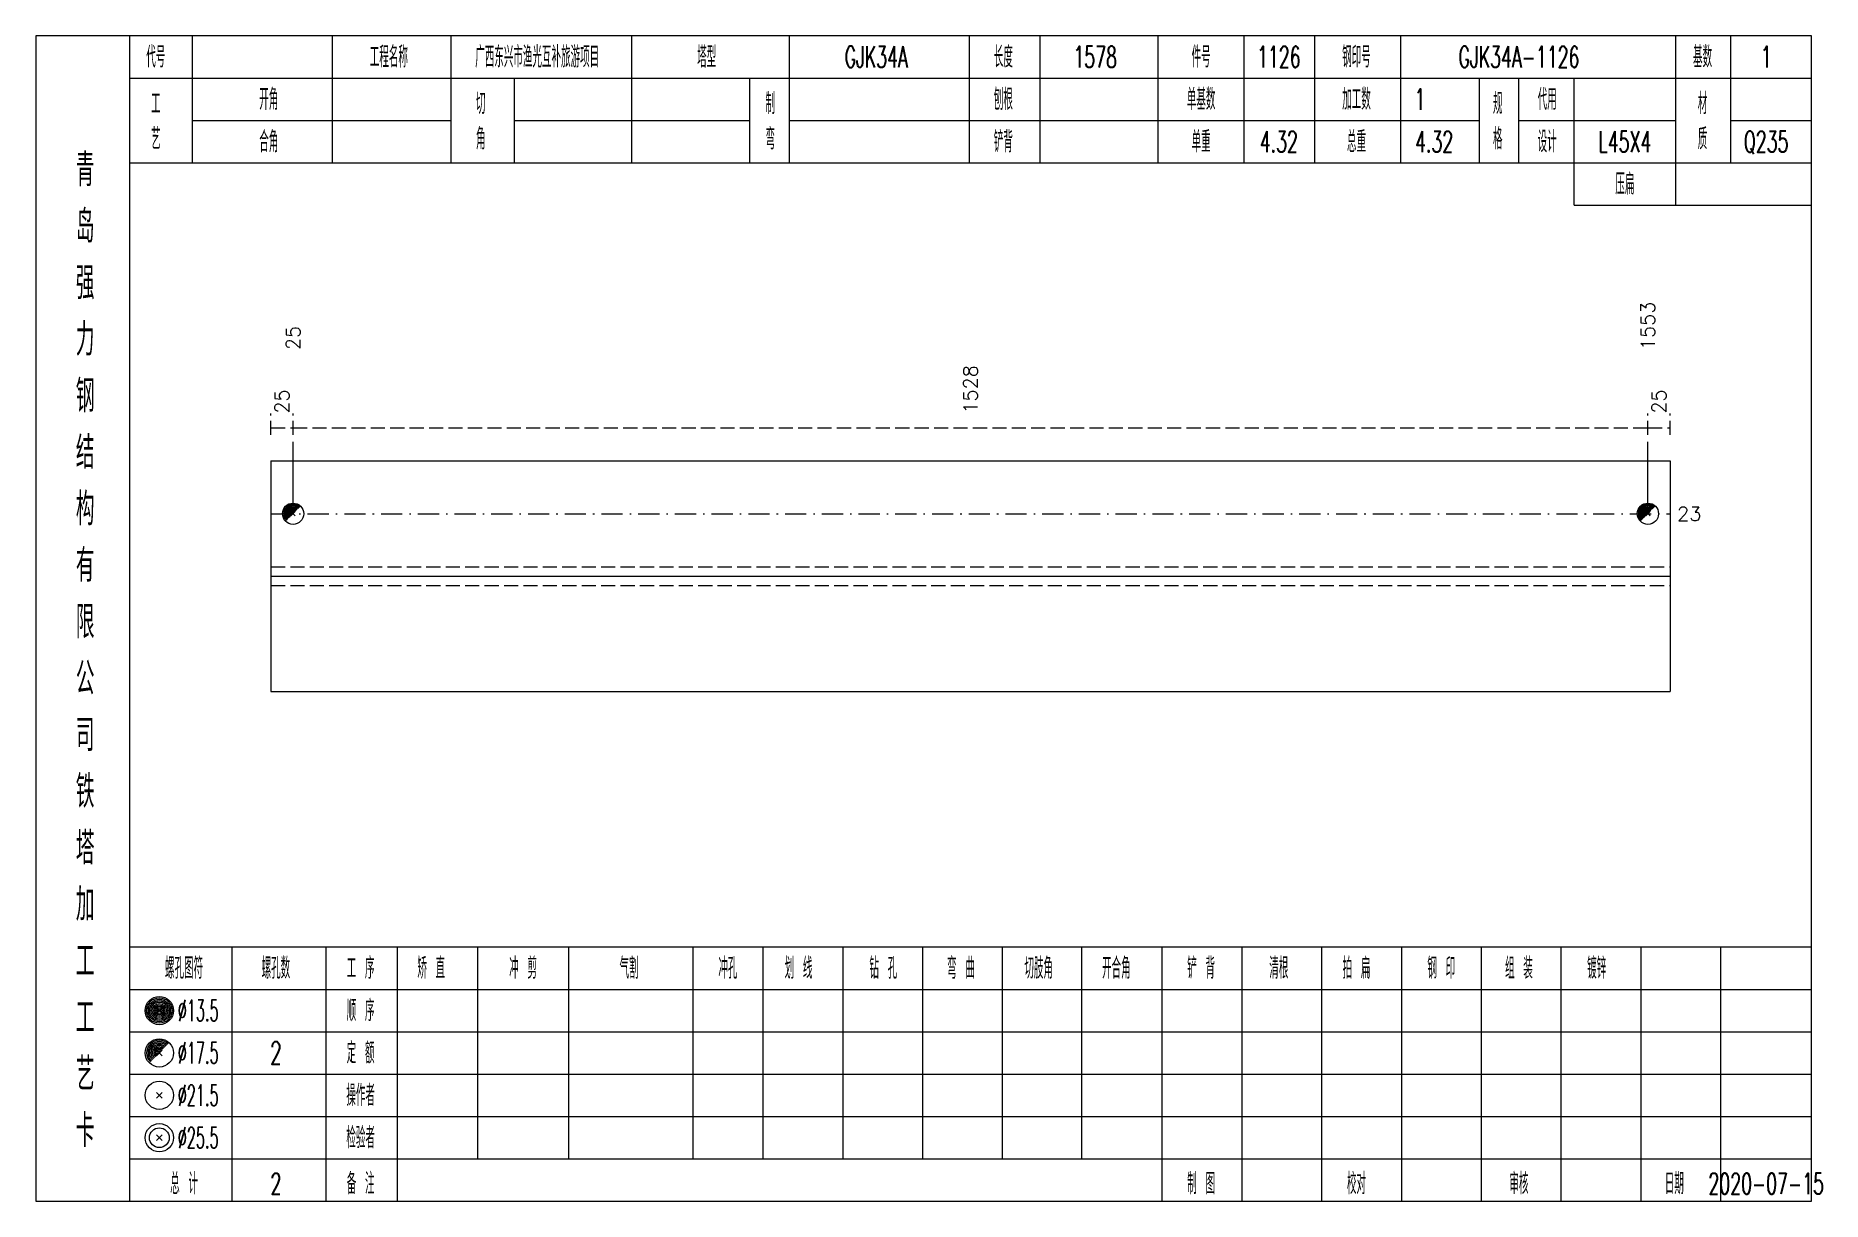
# Model space of a CAD drawing. Extents: x 0 to 2606, y -377 to 6479.
# Drawn here: x 1829.8 to 2082.7, y 1575 to 1740 of the extents above; entities that cross this region are included whole.
import ezdxf
from ezdxf.enums import TextEntityAlignment as Align

# ---------------------------------------------------------------- set-up
doc = ezdxf.new("R2010")
doc.units = 0
doc.header["$MEASUREMENT"] = 0
doc.linetypes.add('一点画线', pattern=[5.2, 3, -1, 0.2, -1])
doc.linetypes.add('虚线', pattern=[2.75, 2, -0.75])
doc.layers.get('0').update_dxf_attribs({"linetype": 'CONTINUOUS', "lineweight": 25})
doc.layers.add('1', color=7, linetype='CONTINUOUS', lineweight=25)
doc.layers.add('4', color=7, linetype='CONTINUOUS', lineweight=25)
doc.styles.get("Standard").update_dxf_attribs({"font": 'simplex.shx', "width": 0.7, "height": 3, "bigfont": 'gbhzfs.shx'})

msp = doc.modelspace()

# ---------------------------------------------------------------- texts
at = {"color": 7, "linetype": 'Continuous', "lineweight": 13}
for s, p in [('1553', (2058.06, 1695.5)), ('25', (1866.24, 1695.5))]:
    msp.add_text(s, height=2, rotation=90, dxfattribs=at).set_placement(p, align=Align.MIDDLE_LEFT)
at = {"color": 8, "linetype": 'Continuous', "lineweight": 9}
for s, p in [('1528', (1962.15, 1686.5)), ('25', (1864.67, 1686.5)), ('25', (2059.63, 1686.5))]:
    msp.add_text(s, height=2, rotation=90, dxfattribs=at).set_placement(p, align=Align.MIDDLE_LEFT)
at = {"color": 7, "linetype": 'Continuous', "lineweight": 13}
msp.add_text('23', height=2, dxfattribs=at).set_placement((2062.2, 1672.33), align=Align.MIDDLE_LEFT)
at = {"layer": '4', "color": 1, "linetype": 'Continuous', "lineweight": 13}
for s, height, width, p in [('代号', 3, 0.6, (1846.8, 1737)), ('工程名称', 3, 0.6, (1879.8, 1737)), ('广西东兴市渔光互补旅游项目', 3, 0.6, (1900.8, 1737)), ('塔型', 3, 0.6, (1924.8, 1737)), ('GJK34A', 3, 0.6, (1948.8, 1737)), ('长度', 3, 0.6, (1966.8, 1737)), ('1578', 3, 0.6, (1979.8, 1737)), ('件号', 3, 0.6, (1994.8, 1737)), ('1126', 3, 0.6, (2005.8, 1737)), ('钢印号', 3, 0.6, (2016.8, 1737)), ('GJK34A-1126', 3, 0.6, (2039.8, 1737)), ('基数', 3, 0.6, (2065.8, 1737)), ('1', 3, 0.6, (2074.8, 1737)), ('开角', 3, 0.6, (1862.8, 1731)), ('刨根', 3, 0.6, (1966.8, 1731)), ('单基数', 3, 0.6, (1994.8, 1731)), ('加工数', 3, 0.6, (2016.8, 1731)), ('代用', 3, 0.6, (2043.8, 1731)), ('工', 3, 0.6, (1846.8, 1730.4)), ('切', 3, 0.6, (1892.8, 1730.4)), ('制', 3, 0.6, (1933.8, 1730.4)), ('1', 3, 0.6, (2025.8, 1731)), ('规', 3, 0.6, (2036.8, 1730.4)), ('材', 3, 0.6, (2065.8, 1730.4)), ('艺', 3, 0.6, (1846.8, 1725.4)), ('合角', 3, 0.6, (1862.8, 1725)), ('角', 3, 0.6, (1892.8, 1725.4)), ('弯', 3, 0.6, (1933.8, 1725.4)), ('铲背', 3, 0.6, (1966.8, 1725)), ('单重', 3, 0.6, (1994.8, 1725)), ('4.32', 3, 0.6, (2005.8, 1725)), ('总重', 3, 0.6, (2016.8, 1725)), ('4.32', 3, 0.6, (2027.8, 1725)), ('格', 3, 0.6, (2036.8, 1725.4)), ('设计', 3, 0.6, (2043.8, 1725)), ('L45X4', 3, 0.6, (2054.8, 1725)), ('质', 3, 0.6, (2065.8, 1725.4)), ('Q235', 3, 0.6, (2074.8, 1725)), ('青', 4.6, 0.8, (1836.8, 1721)), ('压扁', 3, 0.6, (2054.8, 1719)), ('岛', 4.6, 0.8, (1836.8, 1713)), ('强', 4.6, 0.8, (1836.8, 1705)), ('力', 4.6, 0.8, (1836.8, 1697)), ('钢', 4.6, 0.8, (1836.8, 1689)), ('结', 4.6, 0.8, (1836.8, 1681)), ('构', 4.6, 0.8, (1836.8, 1673)), ('有', 4.6, 0.8, (1836.8, 1665)), ('限', 4.6, 0.8, (1836.8, 1657)), ('公', 4.6, 0.8, (1836.8, 1649)), ('司', 4.6, 0.8, (1836.8, 1641)), ('铁', 4.6, 0.8, (1836.8, 1633)), ('塔', 4.6, 0.8, (1836.8, 1625)), ('加', 4.6, 0.8, (1836.8, 1617)), ('工', 4.6, 0.8, (1836.8, 1609)), ('螺孔图符', 3, 0.6, (1850.8, 1608)), ('螺孔数', 3, 0.6, (1863.8, 1608)), ('工 序', 3, 0.6, (1875.8, 1608)), ('矫 直', 3, 0.6, (1885.8, 1608)), ('冲 剪', 3, 0.6, (1898.8, 1608)), ('气割', 3, 0.6, (1913.8, 1608)), ('冲孔', 3, 0.6, (1927.8, 1608)), ('划 线', 3, 0.6, (1937.8, 1608)), ('钻 孔', 3, 0.6, (1949.8, 1608)), ('弯 曲', 3, 0.6, (1960.8, 1608)), ('切肢角', 3, 0.6, (1971.8, 1608)), ('开合角', 3, 0.6, (1982.8, 1608)), ('铲 背', 3, 0.6, (1994.8, 1608)), ('清根', 3, 0.6, (2005.8, 1608)), ('拍 扁', 3, 0.6, (2016.8, 1608)), ('钢 印', 3, 0.6, (2028.8, 1608)), ('组 装', 3, 0.6, (2039.8, 1608)), ('镀锌', 3, 0.6, (2050.8, 1608)), ('顺 序', 3, 0.6, (1875.8, 1602)), ('工', 4.6, 0.8, (1836.8, 1601)), ('%%C13.5', 3, 0.5, (1852.8, 1602)), ('%%C17.5', 3, 0.5, (1852.8, 1596)), ('2', 3.2, 0.6, (1863.8, 1596)), ('定 额', 3, 0.6, (1875.8, 1596)), ('艺', 4.6, 0.8, (1836.8, 1593)), ('%%C21.5', 3, 0.5, (1852.8, 1590)), ('操作者', 3, 0.6, (1875.8, 1590)), ('卡', 4.6, 0.8, (1836.8, 1585)), ('%%C25.5', 3, 0.5, (1852.8, 1584)), ('检验者', 3, 0.6, (1875.8, 1584)), ('总 计', 3, 0.6, (1850.8, 1577.5)), ('2', 3, 0.6, (1863.8, 1577.5)), ('备 注', 3, 0.6, (1875.8, 1577.5)), ('制 图', 3, 0.6, (1994.8, 1577.5)), ('校对', 3, 0.6, (2016.8, 1577.5)), ('审核', 3, 0.6, (2039.8, 1577.5)), ('日期', 3, 0.6, (2061.8, 1577.5)), ('2020-07-15', 3, 0.6, (2074.8, 1577.5))]:
    msp.add_text(s, height=height, dxfattribs=dict(at, width=width)).set_placement(p, align=Align.MIDDLE_CENTER)

# ---------------------------------------------------------------- linework, layer by layer
at = {"color": 8, "linetype": '虚线', "lineweight": 9}
for p, q in [((1863.1, 1683.5), (1863.1, 1686.5)), ((1866.24, 1683.5), (1866.24, 1686.5)), ((1866.24, 1683.5), (1866.24, 1686.5)), ((2058.06, 1683.5), (2058.06, 1686.5)), ((2058.06, 1683.5), (2058.06, 1686.5)), ((2061.2, 1683.5), (2061.2, 1686.5)), ((1863.1, 1684.5), (1866.24, 1684.5)), ((1866.24, 1684.5), (2058.06, 1684.5)), ((2058.06, 1684.5), (2061.2, 1684.5))]:
    msp.add_line(p, q, dxfattribs=at)
at = {"color": 7, "linetype": 'Continuous', "lineweight": 13}
for p, q in [((1866.24, 1672.33), (1866.24, 1682.5)), ((2058.06, 1672.33), (2058.06, 1682.5))]:
    msp.add_line(p, q, dxfattribs=at)
at = {"color": 7, "linetype": 'Continuous', "lineweight": 18}
for p, q in [((1863.1, 1679.83), (1863.1, 1647.17)), ((1863.1, 1679.83), (2061.2, 1679.83)), ((2061.2, 1679.83), (2061.2, 1647.17)), ((1863.1, 1663.5), (2061.2, 1663.5))]:
    msp.add_line(p, q, dxfattribs=at)
at = {"color": 3, "linetype": '一点画线', "lineweight": 13}
msp.add_line((1863.1, 1672.33), (2061.2, 1672.33), dxfattribs=at)
at = {"color": 7, "linetype": 'Continuous', "lineweight": 0}
for p, q in [((1865.94, 1672.03), (1866.54, 1672.63)), ((1865.94, 1672.63), (1866.54, 1672.03)), ((2057.76, 1672.03), (2058.36, 1672.63)), ((2057.76, 1672.63), (2058.36, 1672.03))]:
    msp.add_line(p, q, dxfattribs=at)
at = {"color": 1, "linetype": '虚线', "lineweight": 18}
for p, q in [((1863.1, 1664.83), (2061.2, 1664.83)), ((1863.1, 1662.17), (2061.2, 1662.17))]:
    msp.add_line(p, q, dxfattribs=at)
at = {"color": 7, "linetype": 'Continuous', "lineweight": 13}
for centre in [(1866.24, 1672.33), (2058.06, 1672.33)]:
    msp.add_circle(centre, 1.5, dxfattribs=at)
for centre, radius in [((1866.24, 1672.33), 1.35), ((1866.24, 1672.33), 1.2), ((1866.24, 1672.33), 1.05), ((1866.24, 1672.33), 0.9), ((1866.24, 1672.33), 0.75), ((1866.24, 1672.33), 0.6), ((1866.24, 1672.33), 0.45), ((1866.24, 1672.33), 0.3), ((1866.24, 1672.33), 0.15), ((2058.06, 1672.33), 1.35), ((2058.06, 1672.33), 1.2), ((2058.06, 1672.33), 1.05), ((2058.06, 1672.33), 0.9), ((2058.06, 1672.33), 0.75), ((2058.06, 1672.33), 0.6), ((2058.06, 1672.33), 0.45), ((2058.06, 1672.33), 0.3), ((2058.06, 1672.33), 0.15)]:
    msp.add_arc(centre, radius, 45, 225, dxfattribs=at)
at = {"layer": '1', "color": 7, "linetype": 'Continuous', "lineweight": 18}
msp.add_line((1863.1, 1647.17), (2061.2, 1647.17), dxfattribs=at)
at = {"layer": '4', "color": 1, "linetype": 'Continuous', "lineweight": 18}
for p, q in [((1843.1, 1575), (1843.1, 1740)), ((1852, 1722), (1852, 1740)), ((1871.8, 1722), (1871.8, 1740)), ((1888.6, 1722), (1888.6, 1740)), ((1914.2, 1722), (1914.2, 1740)), ((1936.5, 1722), (1936.5, 1740)), ((1962, 1722), (1962, 1740)), ((1972, 1722), (1972, 1740)), ((1988.7, 1722), (1988.7, 1740)), ((2000.9, 1722), (2000.9, 1740)), ((2010.9, 1722), (2010.9, 1740)), ((2023.1, 1722), (2023.1, 1740)), ((2062, 1716), (2062, 1740)), ((2069.8, 1722), (2069.8, 1740)), ((1843.1, 1734), (2081.2, 1734)), ((1897.6, 1722), (1897.6, 1734)), ((1930.9, 1722), (1930.9, 1734)), ((2034.2, 1722), (2034.2, 1734)), ((2039.8, 1722), (2039.8, 1734)), ((2047.6, 1716), (2047.6, 1734)), ((1852, 1728), (1888.6, 1728)), ((1897.6, 1728), (1930.9, 1728)), ((1936.5, 1728), (2034.2, 1728)), ((2039.8, 1728), (2062, 1728)), ((2069.8, 1728), (2081.2, 1728)), ((1843.1, 1722), (2081.2, 1722)), ((2047.6, 1716), (2081.2, 1716)), ((1843.1, 1611), (2081.2, 1611)), ((1857.6, 1575), (1857.6, 1611)), ((1870.9, 1575), (1870.9, 1611)), ((1881, 1575), (1881, 1611)), ((1892.4, 1581), (1892.4, 1611)), ((1905.3, 1581), (1905.3, 1611)), ((1922.9, 1581), (1922.9, 1611)), ((1932.8, 1581), (1932.8, 1611)), ((1944.1, 1581), (1944.1, 1611)), ((1955.4, 1581), (1955.4, 1611)), ((1966.7, 1581), (1966.7, 1611)), ((1977.9, 1581), (1977.9, 1611)), ((1989.3, 1581), (1989.3, 1611)), ((2000.6, 1581), (2000.6, 1611)), ((2011.9, 1581), (2011.9, 1611)), ((2023.2, 1581), (2023.2, 1611)), ((2034.5, 1581), (2034.5, 1611)), ((2045.8, 1581), (2045.8, 1611)), ((2057.1, 1581), (2057.1, 1611)), ((2068.4, 1581), (2068.4, 1611)), ((1843.1, 1605), (2081.2, 1605)), ((1843.1, 1599), (2081.2, 1599)), ((1843.1, 1593), (2081.2, 1593)), ((1843.1, 1587), (2081.2, 1587)), ((1843.1, 1581), (2081.2, 1581)), ((1989.3, 1575), (1989.3, 1581)), ((2000.6, 1575), (2000.6, 1581)), ((2011.9, 1575), (2011.9, 1581)), ((2023.2, 1575), (2023.2, 1581)), ((2034.5, 1575), (2034.5, 1581)), ((2045.8, 1575), (2045.8, 1581)), ((2057.1, 1575), (2057.1, 1581)), ((2068.4, 1575), (2068.4, 1581))]:
    msp.add_line(p, q, dxfattribs=at)
at = {"layer": '4', "color": 7, "linetype": 'Continuous', "lineweight": 13}
for p, q in [((1847.1, 1601.8), (1847.5, 1602.2)), ((1847.5, 1601.8), (1847.1, 1602.2)), ((1846.9, 1589.6), (1847.7, 1590.4)), ((1847.7, 1589.6), (1846.9, 1590.4)), ((1846.9, 1583.6), (1847.7, 1584.4)), ((1847.7, 1583.6), (1846.9, 1584.4))]:
    msp.add_line(p, q, dxfattribs=at)
at = {"layer": '4', "color": 7, "linetype": 'Continuous', "lineweight": 0}
for p, q in [((1846.9, 1595.6), (1847.7, 1596.4)), ((1846.9, 1596.4), (1847.7, 1595.6))]:
    msp.add_line(p, q, dxfattribs=at)
at = {"layer": '4', "color": 1, "linetype": 'Continuous', "lineweight": 18}
msp.add_lwpolyline([(1829.8, 1740), (1829.8, 1575), (2081.2, 1575), (2081.2, 1740)], close=True, dxfattribs=at)
at = {"layer": '4', "color": 7, "linetype": 'Continuous', "lineweight": 13}
for centre, radius in [((1847.3, 1602), 2), ((1847.3, 1602), 1.8), ((1847.3, 1602), 1.6), ((1847.3, 1602), 1.4), ((1847.3, 1602), 1.2), ((1847.3, 1602), 1), ((1847.3, 1602), 0.8), ((1847.3, 1602), 0.6), ((1847.3, 1602), 0.4), ((1847.3, 1602), 0.2), ((1847.3, 1596), 2), ((1847.3, 1590), 2), ((1847.3, 1584), 2), ((1847.3, 1584), 1.4)]:
    msp.add_circle(centre, radius, dxfattribs=at)
for radius in [1.8, 1.6, 1.4, 1.2, 1, 0.8, 0.6, 0.4, 0.2]:
    msp.add_arc((1847.3, 1596), radius, 45, 225, dxfattribs=at)

msp.set_redraw_order([(e.dxf.handle, doc.entitydb.next_handle()) for e in msp.query("TEXT MTEXT ATTDEF DIMENSION ARC_DIMENSION")])  # texts and dimensions are drawn at this point

doc.saveas('drawing.dxf')
